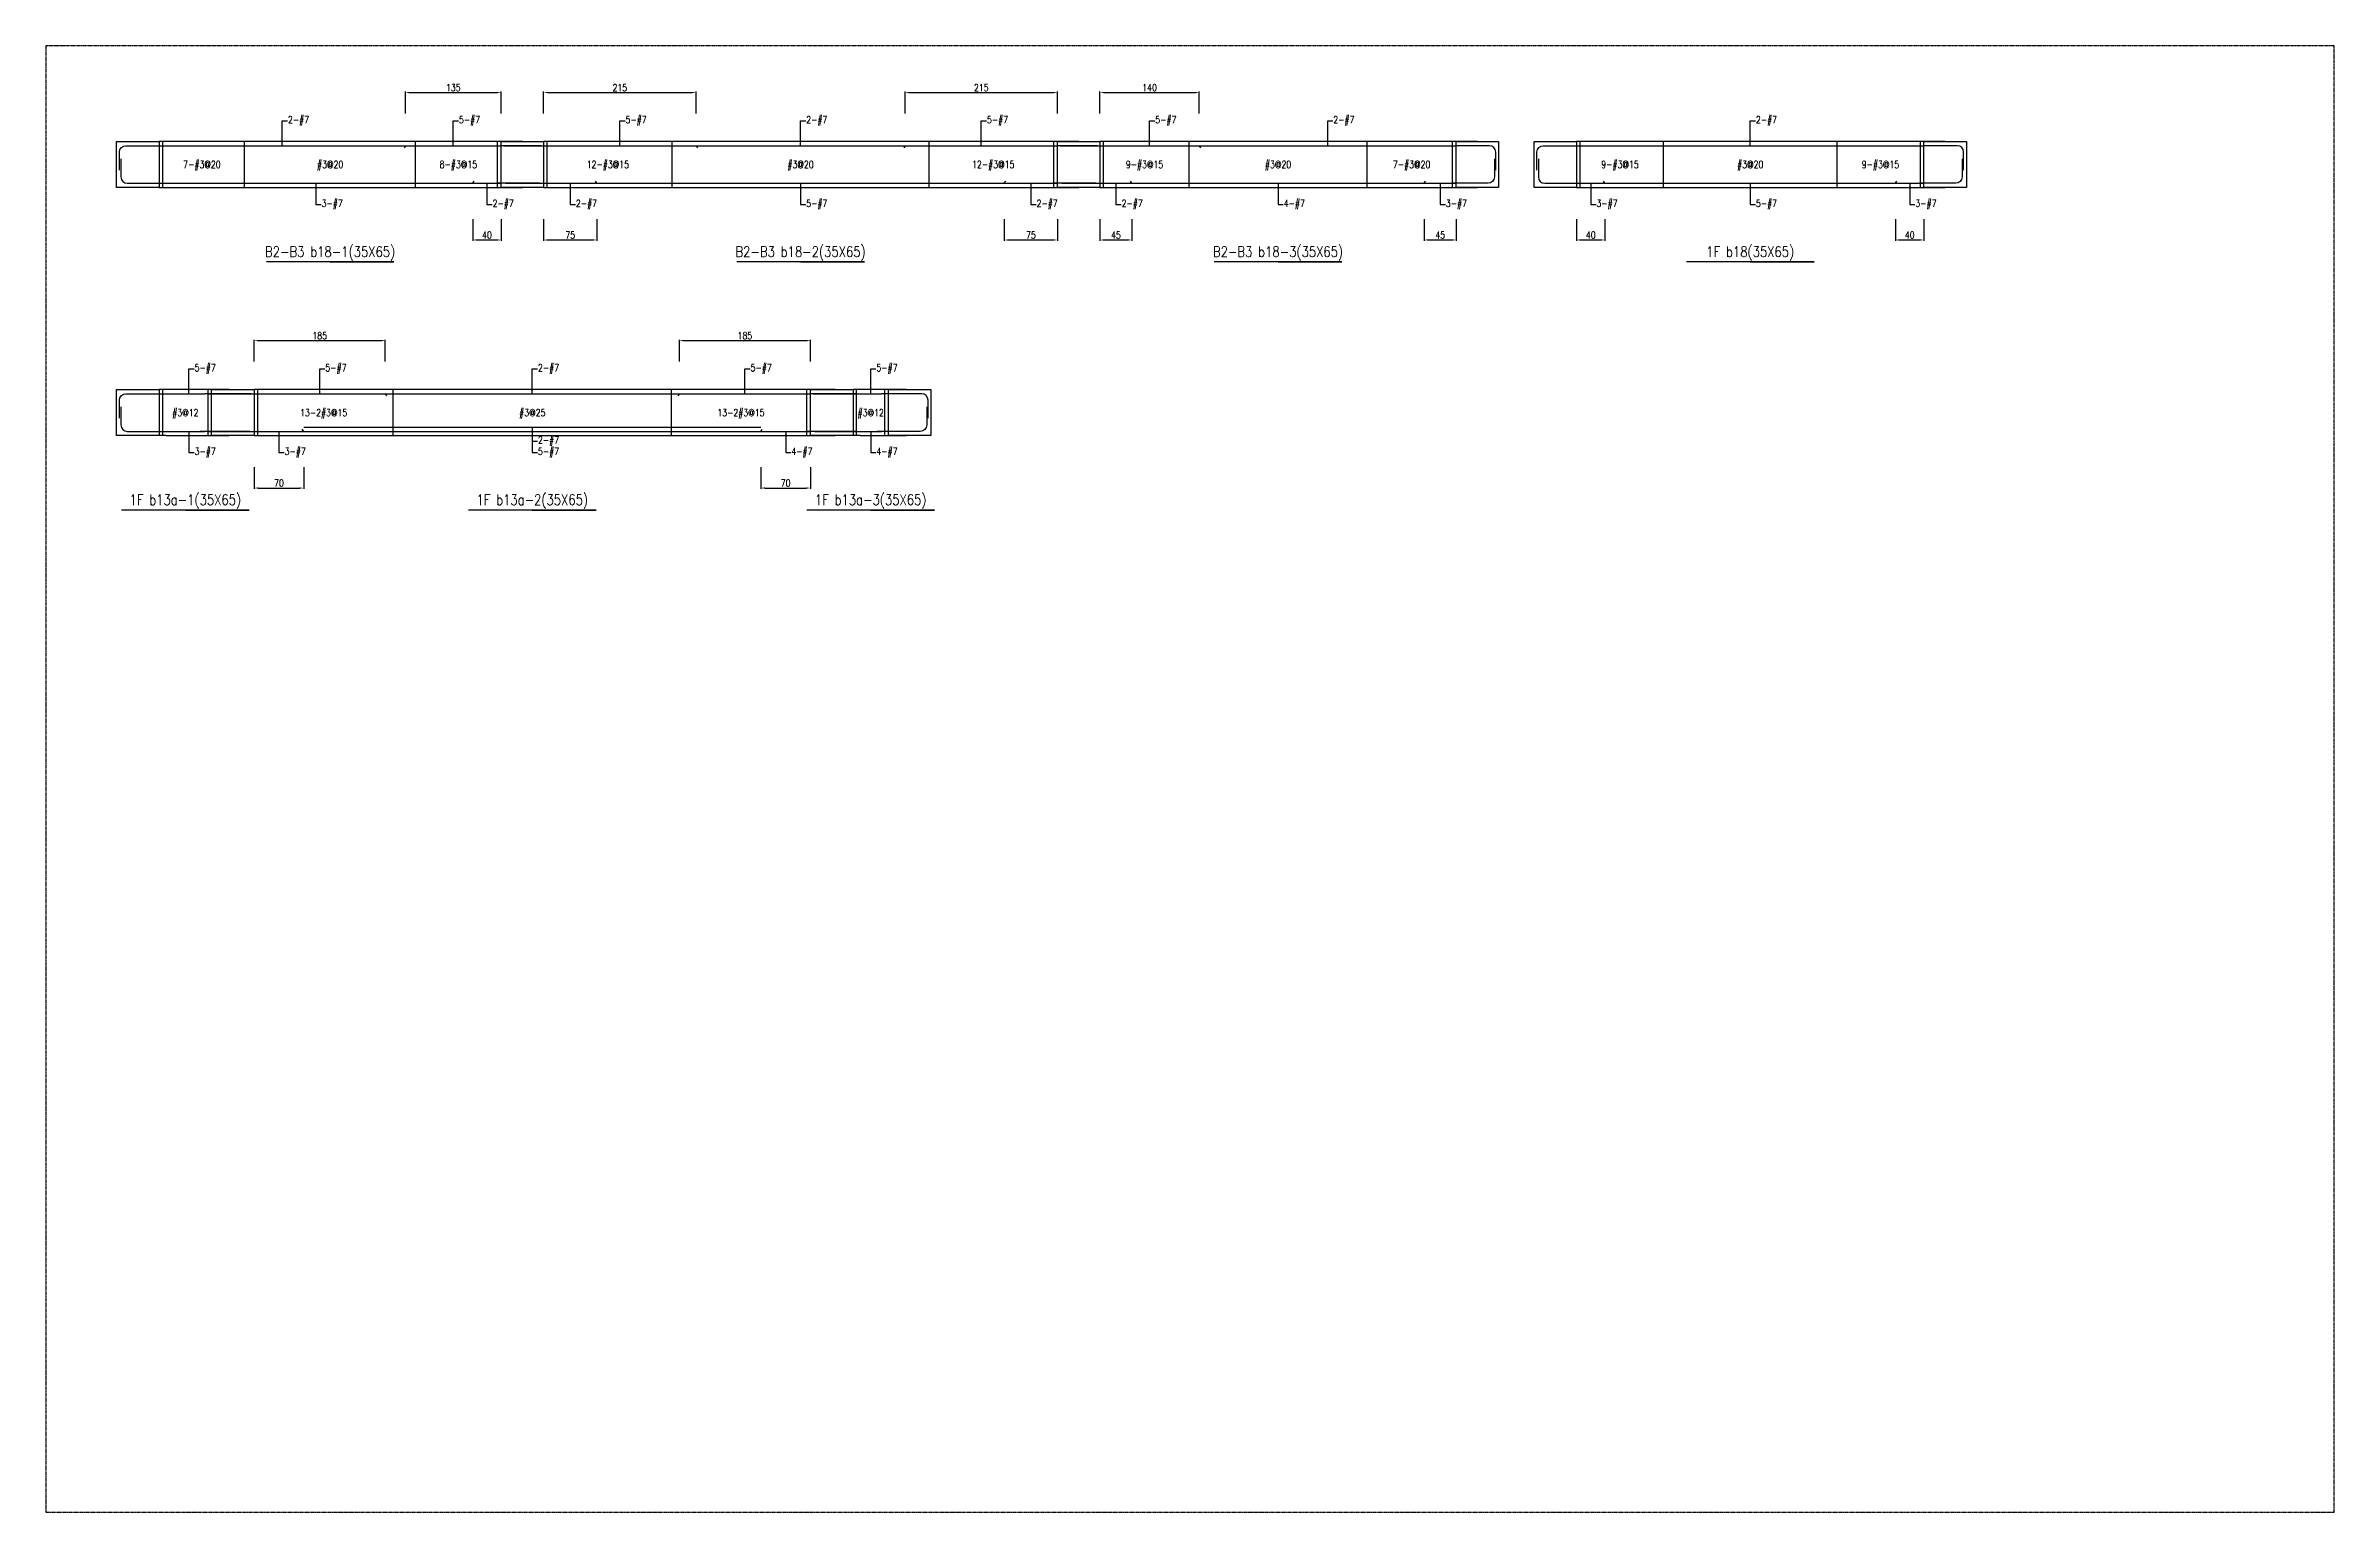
# Model space of a CAD drawing. Header units: millimetres. Extents: x 0 to 84580, y -12276 to 4373.
# Drawn here: x 81351 to 84580, y 0 to 2069 of the extents above; entities that cross this region are included whole.
import ezdxf
from ezdxf.enums import TextEntityAlignment as Align

# ---------------------------------------------------------------- set-up
doc = ezdxf.new("R2010")
doc.units = ezdxf.units.MM
doc.header["$MEASUREMENT"] = 0
doc.linetypes.add('CENTER', pattern=[2, 1.25, -0.25, 0.25, -0.25])
for name, color, linetype in [('S-DIM', 2, 'Continuous'), ('S-GRID', 1, 'CENTER'), ('S-LEADER', 2, 'Continuous'), ('S-RC', 130, 'Continuous'), ('S-REINF', 6, 'Continuous'), ('S-TEXT', 2, 'Continuous')]:
    doc.layers.add(name, color=color, linetype=linetype)
doc.styles.add('CS4', font='romans.shx', dxfattribs={"width": 0.8, "bigfont": 'lsp.shx'})
doc.styles.get("Standard").update_dxf_attribs({"font": 'arial.ttf'})
doc.dimstyles.new('ISO-25', dxfattribs={"dimtxt": 2.5, "dimasz": 2.5, "dimexe": 1.25, "dimexo": 0.625, "dimtad": 1, "dimtxsty": 'Standard', "dimcen": 2.5, "dimadec": 0, "dimazin": 0, "dimtfac": 1, "dimtmove": 0, "dimatfit": 3, "dimfxl": 0, "dimarcsym": 0})

msp = doc.modelspace()

# ---------------------------------------------------------------- texts
at = {"layer": 'S-LEADER', "char_height": 10, "attachment_point": 4, "style": 'CS4'}
for s, insert in [('2-#7', (81692.75, 1963)), ('5-#7', (81934, 1963)), ('5-#7', (82169, 1963)), ('2-#7', (82424, 1963)), ('5-#7', (82679, 1963)), ('5-#7', (82916.5, 1963)), ('2-#7', (83167.75, 1963)), ('2-#7', (83764, 1963)), ('3-#7', (81740.25, 1845)), ('2-#7', (81981.5, 1845)), ('2-#7', (82099, 1845)), ('5-#7', (82424, 1845)), ('2-#7', (82749, 1845)), ('2-#7', (82869, 1845)), ('4-#7', (83097.75, 1845)), ('3-#7', (83326.5, 1845)), ('3-#7', (83539, 1845)), ('5-#7', (83764, 1845)), ('3-#7', (83989, 1845)), ('5-#7', (81561, 1613)), ('5-#7', (81745.5, 1613)), ('2-#7', (82045.5, 1613)), ('5-#7', (82345.5, 1613)), ('5-#7', (82523, 1613)), ('2-#7', (82045.5, 1511)), ('3-#7', (81561, 1495)), ('3-#7', (81688, 1495)), ('5-#7', (82045.5, 1495)), ('4-#7', (82403, 1495)), ('4-#7', (82523, 1495))]:
    msp.add_mtext(s, dxfattribs=dict(at, insert=insert))
at = {"layer": 'S-RC', "style": 'CS4', "width": 0.8}
for s, p in [('B2-B3 b18-1(35X65)', (81752.25, 1771)), ('B2-B3 b18-2(35X65)', (82416, 1771)), ('B2-B3 b18-3(35X65)', (83089.75, 1771)), ('1F b18(35X65)', (83756, 1771)), ('1F b13a-1(35X65)', (81548, 1421)), ('1F b13a-2(35X65)', (82037.5, 1421)), ('1F b13a-3(35X65)', (82515, 1421))]:
    msp.add_text(s, height=15, dxfattribs=at).set_placement(p, align=Align.CENTER)
at = {"layer": 'S-TEXT', "color": 1, "style": 'CS4', "width": 0.8}
for s, p in [('7-#3@20', (81571.312, 1896.5)), ('#3@20', (81752.25, 1896.5)), ('8-#3@15', (81933.188, 1896.5)), ('12-#3@15', (82144.125, 1896.5)), ('#3@20', (82416, 1896.5)), ('12-#3@15', (82687.875, 1896.5)), ('9-#3@15', (82901.312, 1896.5)), ('#3@20', (83089.75, 1896.5)), ('7-#3@20', (83278.188, 1896.5)), ('9-#3@15', (83572.25, 1896.5)), ('#3@20', (83756, 1896.5)), ('9-#3@15', (83939.75, 1896.5)), ('#3@12', (81548, 1546.5)), ('13-2#3@15', (81743.125, 1546.5)), ('#3@25', (82037.5, 1546.5)), ('13-2#3@15', (82331.875, 1546.5)), ('#3@12', (82515, 1546.5))]:
    msp.add_text(s, height=10, dxfattribs=at).set_placement(p, align=Align.CENTER)

# ---------------------------------------------------------------- blocks, each defined once
blk = doc.blocks.new('*D2110')
at = {"layer": 'DEFPOINTS', "color": 0, "transparency": 16777216}
for p in [(81993.5, 2003), (81858.5, 1973), (81993.5, 1973)]:
    blk.add_point(p, dxfattribs=at)
at = {"layer": 'S-DIM', "color": 0, "lineweight": -2, "transparency": 16777216}
for p, q in [((81858.5, 1973.625), (81858.5, 2004.25)), ((81864.5, 2003), (81987.5, 2003)), ((81993.5, 1973.625), (81993.5, 2004.25))]:
    blk.add_line(p, q, dxfattribs=at)
at = {"layer": 'S-DIM', "color": 0, "transparency": 16777216}
for points in [[(81864.5, 2004), (81864.5, 2002), (81858.5, 2003)], [(81987.5, 2004), (81987.5, 2002), (81993.5, 2003)]]:
    blk.add_solid(points, dxfattribs=at)
at = {"layer": 'S-DIM', "color": 0, "transparency": 16777216, "insert": (81926, 2010), "char_height": 10, "attachment_point": 5, "style": 'CS4'}
blk.add_mtext('135', dxfattribs=at)
blk = doc.blocks.new('*D2111')
at = {"layer": 'DEFPOINTS', "color": 0, "transparency": 16777216}
for p in [(81953.5, 1825), (81993.5, 1825), (81993.5, 1795)]:
    blk.add_point(p, dxfattribs=at)
at = {"layer": 'S-DIM', "color": 0, "lineweight": -2, "transparency": 16777216}
for p, q in [((81953.5, 1824.375), (81953.5, 1793.75)), ((81993.5, 1824.375), (81993.5, 1793.75)), ((81959.5, 1795), (81987.5, 1795))]:
    blk.add_line(p, q, dxfattribs=at)
at = {"layer": 'S-DIM', "color": 0, "transparency": 16777216}
for points in [[(81959.5, 1796), (81959.5, 1794), (81953.5, 1795)], [(81987.5, 1796), (81987.5, 1794), (81993.5, 1795)]]:
    blk.add_solid(points, dxfattribs=at)
at = {"layer": 'S-DIM', "color": 0, "transparency": 16777216, "insert": (81973.5, 1802), "char_height": 10, "attachment_point": 5, "style": 'CS4'}
blk.add_mtext('40', dxfattribs=at)
blk = doc.blocks.new('*D2112')
at = {"layer": 'DEFPOINTS', "color": 0, "transparency": 16777216}
for p in [(82268.5, 2003), (82053.5, 1973), (82268.5, 1973)]:
    blk.add_point(p, dxfattribs=at)
at = {"layer": 'S-DIM', "color": 0, "lineweight": -2, "transparency": 16777216}
for p, q in [((82053.5, 1973.625), (82053.5, 2004.25)), ((82059.5, 2003), (82262.5, 2003)), ((82268.5, 1973.625), (82268.5, 2004.25))]:
    blk.add_line(p, q, dxfattribs=at)
at = {"layer": 'S-DIM', "color": 0, "transparency": 16777216}
for points in [[(82059.5, 2004), (82059.5, 2002), (82053.5, 2003)], [(82262.5, 2004), (82262.5, 2002), (82268.5, 2003)]]:
    blk.add_solid(points, dxfattribs=at)
at = {"layer": 'S-DIM', "color": 0, "transparency": 16777216, "insert": (82161, 2010), "char_height": 10, "attachment_point": 5, "style": 'CS4'}
blk.add_mtext('215', dxfattribs=at)
blk = doc.blocks.new('*D2113')
at = {"layer": 'DEFPOINTS', "color": 0, "transparency": 16777216}
for p in [(82778.5, 2003), (82563.5, 1973), (82778.5, 1973)]:
    blk.add_point(p, dxfattribs=at)
at = {"layer": 'S-DIM', "color": 0, "lineweight": -2, "transparency": 16777216}
for p, q in [((82563.5, 1973.625), (82563.5, 2004.25)), ((82569.5, 2003), (82772.5, 2003)), ((82778.5, 1973.625), (82778.5, 2004.25))]:
    blk.add_line(p, q, dxfattribs=at)
at = {"layer": 'S-DIM', "color": 0, "transparency": 16777216}
for points in [[(82569.5, 2004), (82569.5, 2002), (82563.5, 2003)], [(82772.5, 2004), (82772.5, 2002), (82778.5, 2003)]]:
    blk.add_solid(points, dxfattribs=at)
at = {"layer": 'S-DIM', "color": 0, "transparency": 16777216, "insert": (82671, 2010), "char_height": 10, "attachment_point": 5, "style": 'CS4'}
blk.add_mtext('215', dxfattribs=at)
blk = doc.blocks.new('*D2114')
at = {"layer": 'DEFPOINTS', "color": 0, "transparency": 16777216}
for p in [(82053.5, 1825), (82128.5, 1825), (82128.5, 1795)]:
    blk.add_point(p, dxfattribs=at)
at = {"layer": 'S-DIM', "color": 0, "lineweight": -2, "transparency": 16777216}
for p, q in [((82053.5, 1824.375), (82053.5, 1793.75)), ((82128.5, 1824.375), (82128.5, 1793.75)), ((82059.5, 1795), (82122.5, 1795))]:
    blk.add_line(p, q, dxfattribs=at)
at = {"layer": 'S-DIM', "color": 0, "transparency": 16777216}
for points in [[(82059.5, 1796), (82059.5, 1794), (82053.5, 1795)], [(82122.5, 1796), (82122.5, 1794), (82128.5, 1795)]]:
    blk.add_solid(points, dxfattribs=at)
at = {"layer": 'S-DIM', "color": 0, "transparency": 16777216, "insert": (82091, 1802), "char_height": 10, "attachment_point": 5, "style": 'CS4'}
blk.add_mtext('75', dxfattribs=at)
blk = doc.blocks.new('*D2115')
at = {"layer": 'DEFPOINTS', "color": 0, "transparency": 16777216}
for p in [(82703.5, 1825), (82778.5, 1825), (82778.5, 1795)]:
    blk.add_point(p, dxfattribs=at)
at = {"layer": 'S-DIM', "color": 0, "lineweight": -2, "transparency": 16777216}
for p, q in [((82703.5, 1824.375), (82703.5, 1793.75)), ((82778.5, 1824.375), (82778.5, 1793.75)), ((82709.5, 1795), (82772.5, 1795))]:
    blk.add_line(p, q, dxfattribs=at)
at = {"layer": 'S-DIM', "color": 0, "transparency": 16777216}
for points in [[(82709.5, 1796), (82709.5, 1794), (82703.5, 1795)], [(82772.5, 1796), (82772.5, 1794), (82778.5, 1795)]]:
    blk.add_solid(points, dxfattribs=at)
at = {"layer": 'S-DIM', "color": 0, "transparency": 16777216, "insert": (82741, 1802), "char_height": 10, "attachment_point": 5, "style": 'CS4'}
blk.add_mtext('75', dxfattribs=at)
blk = doc.blocks.new('*D2116')
at = {"layer": 'DEFPOINTS', "color": 0, "transparency": 16777216}
for p in [(82978.5, 2003), (82838.5, 1973), (82978.5, 1973)]:
    blk.add_point(p, dxfattribs=at)
at = {"layer": 'S-DIM', "color": 0, "lineweight": -2, "transparency": 16777216}
for p, q in [((82838.5, 1973.625), (82838.5, 2004.25)), ((82844.5, 2003), (82972.5, 2003)), ((82978.5, 1973.625), (82978.5, 2004.25))]:
    blk.add_line(p, q, dxfattribs=at)
at = {"layer": 'S-DIM', "color": 0, "transparency": 16777216}
for points in [[(82844.5, 2004), (82844.5, 2002), (82838.5, 2003)], [(82972.5, 2004), (82972.5, 2002), (82978.5, 2003)]]:
    blk.add_solid(points, dxfattribs=at)
at = {"layer": 'S-DIM', "color": 0, "transparency": 16777216, "insert": (82908.5, 2010), "char_height": 10, "attachment_point": 5, "style": 'CS4'}
blk.add_mtext('140', dxfattribs=at)
blk = doc.blocks.new('*D2117')
at = {"layer": 'DEFPOINTS', "color": 0, "transparency": 16777216}
for p in [(82838.5, 1825), (82883.5, 1825), (82883.5, 1795)]:
    blk.add_point(p, dxfattribs=at)
at = {"layer": 'S-DIM', "color": 0, "lineweight": -2, "transparency": 16777216}
for p, q in [((82838.5, 1824.375), (82838.5, 1793.75)), ((82883.5, 1824.375), (82883.5, 1793.75)), ((82844.5, 1795), (82877.5, 1795))]:
    blk.add_line(p, q, dxfattribs=at)
at = {"layer": 'S-DIM', "color": 0, "transparency": 16777216}
for points in [[(82844.5, 1796), (82844.5, 1794), (82838.5, 1795)], [(82877.5, 1796), (82877.5, 1794), (82883.5, 1795)]]:
    blk.add_solid(points, dxfattribs=at)
at = {"layer": 'S-DIM', "color": 0, "transparency": 16777216, "insert": (82861, 1802), "char_height": 10, "attachment_point": 5, "style": 'CS4'}
blk.add_mtext('45', dxfattribs=at)
blk = doc.blocks.new('*D2118')
at = {"layer": 'DEFPOINTS', "color": 0, "transparency": 16777216}
for p in [(83296, 1825), (83341, 1825), (83341, 1795)]:
    blk.add_point(p, dxfattribs=at)
at = {"layer": 'S-DIM', "color": 0, "lineweight": -2, "transparency": 16777216}
for p, q in [((83296, 1824.375), (83296, 1793.75)), ((83341, 1824.375), (83341, 1793.75)), ((83302, 1795), (83335, 1795))]:
    blk.add_line(p, q, dxfattribs=at)
at = {"layer": 'S-DIM', "color": 0, "transparency": 16777216}
for points in [[(83302, 1796), (83302, 1794), (83296, 1795)], [(83335, 1796), (83335, 1794), (83341, 1795)]]:
    blk.add_solid(points, dxfattribs=at)
at = {"layer": 'S-DIM', "color": 0, "transparency": 16777216, "insert": (83318.5, 1802), "char_height": 10, "attachment_point": 5, "style": 'CS4'}
blk.add_mtext('45', dxfattribs=at)
blk = doc.blocks.new('*D2123')
at = {"layer": 'DEFPOINTS', "color": 0, "transparency": 16777216}
for p in [(83511, 1825), (83551, 1825), (83551, 1795)]:
    blk.add_point(p, dxfattribs=at)
at = {"layer": 'S-DIM', "color": 0, "lineweight": -2, "transparency": 16777216}
for p, q in [((83511, 1824.375), (83511, 1793.75)), ((83551, 1824.375), (83551, 1793.75)), ((83517, 1795), (83545, 1795))]:
    blk.add_line(p, q, dxfattribs=at)
at = {"layer": 'S-DIM', "color": 0, "transparency": 16777216}
for points in [[(83517, 1796), (83517, 1794), (83511, 1795)], [(83545, 1796), (83545, 1794), (83551, 1795)]]:
    blk.add_solid(points, dxfattribs=at)
at = {"layer": 'S-DIM', "color": 0, "transparency": 16777216, "insert": (83531, 1802), "char_height": 10, "attachment_point": 5, "style": 'CS4'}
blk.add_mtext('40', dxfattribs=at)
blk = doc.blocks.new('*D2124')
at = {"layer": 'DEFPOINTS', "color": 0, "transparency": 16777216}
for p in [(83961, 1825), (84001, 1825), (84001, 1795)]:
    blk.add_point(p, dxfattribs=at)
at = {"layer": 'S-DIM', "color": 0, "lineweight": -2, "transparency": 16777216}
for p, q in [((83961, 1824.375), (83961, 1793.75)), ((84001, 1824.375), (84001, 1793.75)), ((83967, 1795), (83995, 1795))]:
    blk.add_line(p, q, dxfattribs=at)
at = {"layer": 'S-DIM', "color": 0, "transparency": 16777216}
for points in [[(83967, 1796), (83967, 1794), (83961, 1795)], [(83995, 1796), (83995, 1794), (84001, 1795)]]:
    blk.add_solid(points, dxfattribs=at)
at = {"layer": 'S-DIM', "color": 0, "transparency": 16777216, "insert": (83981, 1802), "char_height": 10, "attachment_point": 5, "style": 'CS4'}
blk.add_mtext('40', dxfattribs=at)
blk = doc.blocks.new('*D2244')
at = {"layer": 'DEFPOINTS', "color": 0, "transparency": 16777216}
for p in [(81830, 1653), (81645, 1623), (81830, 1623)]:
    blk.add_point(p, dxfattribs=at)
at = {"layer": 'S-DIM', "color": 0, "lineweight": -2, "transparency": 16777216}
for p, q in [((81645, 1623.625), (81645, 1654.25)), ((81651, 1653), (81824, 1653)), ((81830, 1623.625), (81830, 1654.25))]:
    blk.add_line(p, q, dxfattribs=at)
at = {"layer": 'S-DIM', "color": 0, "transparency": 16777216}
for points in [[(81651, 1654), (81651, 1652), (81645, 1653)], [(81824, 1654), (81824, 1652), (81830, 1653)]]:
    blk.add_solid(points, dxfattribs=at)
at = {"layer": 'S-DIM', "color": 0, "transparency": 16777216, "insert": (81737.5, 1660), "char_height": 10, "attachment_point": 5, "style": 'CS4'}
blk.add_mtext('185', dxfattribs=at)
blk = doc.blocks.new('*D2245')
at = {"layer": 'DEFPOINTS', "color": 0, "transparency": 16777216}
for p in [(82430, 1653), (82245, 1623), (82430, 1623)]:
    blk.add_point(p, dxfattribs=at)
at = {"layer": 'S-DIM', "color": 0, "lineweight": -2, "transparency": 16777216}
for p, q in [((82245, 1623.625), (82245, 1654.25)), ((82251, 1653), (82424, 1653)), ((82430, 1623.625), (82430, 1654.25))]:
    blk.add_line(p, q, dxfattribs=at)
at = {"layer": 'S-DIM', "color": 0, "transparency": 16777216}
for points in [[(82251, 1654), (82251, 1652), (82245, 1653)], [(82424, 1654), (82424, 1652), (82430, 1653)]]:
    blk.add_solid(points, dxfattribs=at)
at = {"layer": 'S-DIM', "color": 0, "transparency": 16777216, "insert": (82337.5, 1660), "char_height": 10, "attachment_point": 5, "style": 'CS4'}
blk.add_mtext('185', dxfattribs=at)
blk = doc.blocks.new('*D2246')
at = {"layer": 'DEFPOINTS', "color": 0, "transparency": 16777216}
for p in [(81645, 1475), (81715, 1475), (81715, 1445)]:
    blk.add_point(p, dxfattribs=at)
at = {"layer": 'S-DIM', "color": 0, "lineweight": -2, "transparency": 16777216}
for p, q in [((81645, 1474.375), (81645, 1443.75)), ((81715, 1474.375), (81715, 1443.75)), ((81651, 1445), (81709, 1445))]:
    blk.add_line(p, q, dxfattribs=at)
at = {"layer": 'S-DIM', "color": 0, "transparency": 16777216}
for points in [[(81651, 1446), (81651, 1444), (81645, 1445)], [(81709, 1446), (81709, 1444), (81715, 1445)]]:
    blk.add_solid(points, dxfattribs=at)
at = {"layer": 'S-DIM', "color": 0, "transparency": 16777216, "insert": (81680, 1452), "char_height": 10, "attachment_point": 5, "style": 'CS4'}
blk.add_mtext('70', dxfattribs=at)
blk = doc.blocks.new('*D2247')
at = {"layer": 'DEFPOINTS', "color": 0, "transparency": 16777216}
for p in [(82360, 1475), (82430, 1475), (82430, 1445)]:
    blk.add_point(p, dxfattribs=at)
at = {"layer": 'S-DIM', "color": 0, "lineweight": -2, "transparency": 16777216}
for p, q in [((82360, 1474.375), (82360, 1443.75)), ((82430, 1474.375), (82430, 1443.75)), ((82366, 1445), (82424, 1445))]:
    blk.add_line(p, q, dxfattribs=at)
at = {"layer": 'S-DIM', "color": 0, "transparency": 16777216}
for points in [[(82366, 1446), (82366, 1444), (82360, 1445)], [(82424, 1446), (82424, 1444), (82430, 1445)]]:
    blk.add_solid(points, dxfattribs=at)
at = {"layer": 'S-DIM', "color": 0, "transparency": 16777216, "insert": (82395, 1452), "char_height": 10, "attachment_point": 5, "style": 'CS4'}
blk.add_mtext('70', dxfattribs=at)

# ---------------------------------------------------------------- dimensions: what is measured, and where the dimension line sits
at = {"layer": 'S-DIM'}
for p1, p2, distance, picture, middle in [((81858.5, 1973), (81993.5, 1973), 30, '*D2110', (81926, 2010)), ((82053.5, 1973), (82268.5, 1973), 30, '*D2112', (82161, 2010)), ((82563.5, 1973), (82778.5, 1973), 30, '*D2113', (82671, 2010)), ((82838.5, 1973), (82978.5, 1973), 30, '*D2116', (82908.5, 2010)), ((81953.5, 1825), (81993.5, 1825), -30, '*D2111', (81973.5, 1802)), ((82053.5, 1825), (82128.5, 1825), -30, '*D2114', (82091, 1802)), ((82703.5, 1825), (82778.5, 1825), -30, '*D2115', (82741, 1802)), ((82838.5, 1825), (82883.5, 1825), -30, '*D2117', (82861, 1802)), ((83296, 1825), (83341, 1825), -30, '*D2118', (83318.5, 1802)), ((83511, 1825), (83551, 1825), -30, '*D2123', (83531, 1802)), ((83961, 1825), (84001, 1825), -30, '*D2124', (83981, 1802)), ((81645, 1623), (81830, 1623), 30, '*D2244', (81737.5, 1660)), ((82245, 1623), (82430, 1623), 30, '*D2245', (82337.5, 1660)), ((81645, 1475), (81715, 1475), -30, '*D2246', (81680, 1452)), ((82360, 1475), (82430, 1475), -30, '*D2247', (82395, 1452))]:
    dim = msp.add_aligned_dim(p1=p1, p2=p2, distance=distance, dimstyle='ISO-25', override={"dimtxt": 10, "dimasz": 6, "dimgap": 2, "dimtxsty": 'CS4'}, dxfattribs=at)
    dim.commit()
    dim.dimension.update_dxf_attribs({"geometry": picture, "text_midpoint": middle})

# ---------------------------------------------------------------- linework, layer by layer
at = {"layer": 'S-GRID'}
msp.add_lwpolyline([(81351, 0), (84580, 0), (84580, 2069), (81351, 2069), (81351, 0)], dxfattribs=at)
msp.add_lwpolyline([(81351, 0), (84580, 0), (84580, 2069), (81351, 2069), (81351, 0)], dxfattribs=at)
at = {"layer": 'S-RC'}
for points in [[(81511, 1869), (81451, 1869), (81451, 1934), (81511, 1934), (81511, 1869)], [(82023.5, 1934), (81511, 1934)], [(82053.5, 1869), (81993.5, 1869), (81993.5, 1934), (82053.5, 1934), (82053.5, 1869)], [(82053.5, 1869), (81993.5, 1869), (81993.5, 1934), (82053.5, 1934), (82053.5, 1869)], [(82808.5, 1934), (82053.5, 1934)], [(82838.5, 1869), (82778.5, 1869), (82778.5, 1934), (82838.5, 1934), (82838.5, 1869)], [(82838.5, 1869), (82778.5, 1869), (82778.5, 1934), (82838.5, 1934), (82838.5, 1869)], [(83371, 1934), (82838.5, 1934)], [(83401, 1869), (83341, 1869), (83341, 1934), (83401, 1934), (83401, 1869)], [(83511, 1869), (83451, 1869), (83451, 1934), (83511, 1934), (83511, 1869)], [(84031, 1934), (83511, 1934)], [(84061, 1869), (84001, 1869), (84001, 1934), (84061, 1934), (84061, 1869)], [(81511, 1869), (82023.5, 1869)], [(82053.5, 1869), (82808.5, 1869)], [(82838.5, 1869), (83371, 1869)], [(83511, 1869), (84031, 1869)], [(81752.25, 1764), (81842.25, 1764), (81662.25, 1764)], [(82416, 1764), (82506, 1764), (82326, 1764)], [(83089.75, 1764), (83179.75, 1764), (82999.75, 1764)], [(83756, 1764), (83846, 1764), (83666, 1764)], [(81521, 1519), (81451, 1519), (81451, 1584), (81511, 1584), (81511, 1519)], [(81610, 1584), (81511, 1584)], [(81645, 1519), (81585, 1519), (81585, 1584), (81645, 1584), (81645, 1519)], [(81645, 1519), (81585, 1519), (81585, 1584), (81645, 1584), (81645, 1519)], [(82465, 1584), (81645, 1584)], [(82500, 1519), (82430, 1519), (82430, 1584), (82490, 1584), (82490, 1519)], [(82500, 1519), (82430, 1519), (82430, 1584), (82490, 1584), (82490, 1519)], [(82565, 1584), (82490, 1584)], [(82600, 1519), (82540, 1519), (82540, 1584), (82600, 1584), (82600, 1519)], [(81521, 1519), (81610, 1519)], [(81645, 1519), (82465, 1519)], [(82500, 1519), (82565, 1519)], [(81548, 1414), (81638, 1414), (81458, 1414)], [(82037.5, 1414), (82127.5, 1414), (81947.5, 1414)], [(82515, 1414), (82605, 1414), (82425, 1414)]]:
    msp.add_lwpolyline(points, dxfattribs=at)
at = {"layer": 'S-REINF'}
for points in [[(81455, 1893.5), (81455, 1919, -0.41421356), (81464, 1928), (81511, 1928)], [(81457, 1909.5), (81457, 1884, 0.41421356), (81466, 1875), (81511, 1875)], [(83395, 1909.5), (83395, 1884, -0.41421356), (83386, 1875), (83335, 1875)], [(83397, 1893.5), (83397, 1919, 0.41421356), (83388, 1928), (83341, 1928)], [(83455, 1893.5), (83455, 1919, -0.41421356), (83464, 1928), (83511, 1928)], [(83457, 1909.5), (83457, 1884, 0.41421356), (83466, 1875), (83511, 1875)], [(84055, 1909.5), (84055, 1884, -0.41421356), (84046, 1875), (83995, 1875)], [(84057, 1893.5), (84057, 1919, 0.41421356), (84048, 1928), (84001, 1928)], [(81455, 1543.5), (81455, 1569, -0.41421356), (81464, 1578), (81521, 1578)], [(81457, 1559.5), (81457, 1534, 0.41421356), (81466, 1525), (81521, 1525)], [(82594, 1559.5), (82594, 1534, -0.41421356), (82585, 1525), (82524, 1525)], [(82596, 1543.5), (82596, 1569, 0.41421356), (82587, 1578), (82530, 1578)]]:
    msp.add_lwpolyline(points, format="xyb", dxfattribs=at)
for points in [[(81511, 1928), (81858.5, 1928)], [(81858.5, 1928), (81856.5, 1925)], [(81858.5, 1928), (81993.5, 1928)], [(82049.5, 1928), (81993.5, 1928)], [(81997.5, 1928), (82053.5, 1928)], [(82053.5, 1928), (82268.5, 1928)], [(82268.5, 1928), (82270.5, 1925)], [(82268.5, 1928), (82563.5, 1928)], [(82563.5, 1928), (82561.5, 1925)], [(82563.5, 1928), (82778.5, 1928)], [(82834.5, 1928), (82778.5, 1928)], [(82782.5, 1928), (82838.5, 1928)], [(82838.5, 1928), (82978.5, 1928)], [(82978.5, 1928), (82980.5, 1925)], [(82978.5, 1928), (83341, 1928)], [(83511, 1928), (84001, 1928)], [(81511, 1875), (81953.5, 1875)], [(81953.5, 1875), (81955.5, 1878)], [(81953.5, 1875), (81993.5, 1875)], [(82047.5, 1875), (81987.5, 1875)], [(81999.5, 1875), (82053.5, 1875)], [(82053.5, 1875), (82128.5, 1875)], [(82128.5, 1875), (82126.5, 1878)], [(82128.5, 1875), (82703.5, 1875)], [(82703.5, 1875), (82705.5, 1878)], [(82703.5, 1875), (82778.5, 1875)], [(82832.5, 1875), (82772.5, 1875)], [(82784.5, 1875), (82838.5, 1875)], [(82838.5, 1875), (82883.5, 1875)], [(82883.5, 1875), (82881.5, 1878)], [(82883.5, 1875), (83296, 1875)], [(83296, 1875), (83298, 1878)], [(83296, 1875), (83341, 1875)], [(83511, 1875), (83551, 1875)], [(83551, 1875), (83549, 1878)], [(83551, 1875), (83961, 1875)], [(83961, 1875), (83963, 1878)], [(83961, 1875), (84001, 1875)], [(81521, 1578), (81575, 1578)], [(81641, 1578), (81575, 1578)], [(81579, 1578), (81645, 1578)], [(81645, 1578), (81830, 1578)], [(81830, 1578), (81832, 1575)], [(81830, 1578), (82245, 1578)], [(82245, 1578), (82243, 1575)], [(82245, 1578), (82430, 1578)], [(82496, 1578), (82430, 1578)], [(82434, 1578), (82500, 1578)], [(82500, 1578), (82530, 1578)], [(81521, 1525), (81575, 1525)], [(81639, 1525), (81569, 1525)], [(81581, 1525), (81645, 1525)], [(81645, 1525), (81715, 1525)], [(81715, 1525), (81713, 1528)], [(81715, 1531), (82360, 1531)], [(81715, 1525), (82360, 1525)], [(82360, 1525), (82362, 1528)], [(82360, 1525), (82430, 1525)], [(82494, 1525), (82424, 1525)], [(82436, 1525), (82500, 1525)], [(82500, 1525), (82530, 1525)]]:
    msp.add_lwpolyline(points, dxfattribs=at)
at = {"layer": 'S-REINF', "color": 1}
for points in [[(81516, 1869), (81516, 1934)], [(81631.625, 1869), (81631.625, 1934)], [(81872.875, 1869), (81872.875, 1934)], [(81988.5, 1869), (81988.5, 1934)], [(82058.5, 1869), (82058.5, 1934)], [(82234.75, 1869), (82234.75, 1934)], [(82597.25, 1869), (82597.25, 1934)], [(82773.5, 1869), (82773.5, 1934)], [(82843.5, 1869), (82843.5, 1934)], [(82964.125, 1869), (82964.125, 1934)], [(83215.375, 1869), (83215.375, 1934)], [(83336, 1869), (83336, 1934)], [(83516, 1869), (83516, 1934)], [(83633.5, 1869), (83633.5, 1934)], [(83878.5, 1869), (83878.5, 1934)], [(83996, 1869), (83996, 1934)], [(81516, 1519), (81516, 1584)], [(81580, 1519), (81580, 1584)], [(81650, 1519), (81650, 1584)], [(81841.25, 1519), (81841.25, 1584)], [(82233.75, 1519), (82233.75, 1584)], [(82425, 1519), (82425, 1584)], [(82495, 1519), (82495, 1584)], [(82535, 1519), (82535, 1584)]]:
    msp.add_lwpolyline(points, dxfattribs=at)

msp.set_redraw_order([(e.dxf.handle, doc.entitydb.next_handle()) for e in msp.query("TEXT MTEXT ATTDEF DIMENSION ARC_DIMENSION")])  # texts and dimensions are drawn at this point

# ---------------------------------------------------------------- leaders
at = {"layer": 'S-LEADER', "annotation_type": 0, "has_hookline": 1, "hookline_direction": 0, "text_width": 30.857}
for points in [[(81684.75, 1928), (81684.75, 1963), (81692.125, 1963)], [(81926, 1928), (81926, 1963), (81933.375, 1963)], [(82161, 1928), (82161, 1963), (82168.375, 1963)], [(82416, 1928), (82416, 1963), (82423.375, 1963)], [(82671, 1928), (82671, 1963), (82678.375, 1963)], [(82908.5, 1928), (82908.5, 1963), (82915.875, 1963)], [(83159.75, 1928), (83159.75, 1963), (83167.125, 1963)], [(83756, 1928), (83756, 1963), (83763.375, 1963)], [(81732.25, 1875), (81732.25, 1845), (81739.625, 1845)], [(81973.5, 1875), (81973.5, 1845), (81980.875, 1845)], [(82091, 1875), (82091, 1845), (82098.375, 1845)], [(82416, 1875), (82416, 1845), (82423.375, 1845)], [(82741, 1875), (82741, 1845), (82748.375, 1845)], [(82861, 1875), (82861, 1845), (82868.375, 1845)], [(83089.75, 1875), (83089.75, 1845), (83097.125, 1845)], [(83318.5, 1875), (83318.5, 1845), (83325.875, 1845)], [(83531, 1875), (83531, 1845), (83538.375, 1845)], [(83756, 1875), (83756, 1845), (83763.375, 1845)], [(83981, 1875), (83981, 1845), (83988.375, 1845)], [(81553, 1578), (81553, 1613), (81560.375, 1613)], [(81737.5, 1578), (81737.5, 1613), (81744.875, 1613)], [(82037.5, 1578), (82037.5, 1613), (82044.875, 1613)], [(82337.5, 1578), (82337.5, 1613), (82344.875, 1613)], [(82515, 1578), (82515, 1613), (82522.375, 1613)], [(81553, 1525), (81553, 1495), (81560.375, 1495)], [(81680, 1525), (81680, 1495), (81687.375, 1495)], [(82037.5, 1531), (82037.5, 1511), (82044.875, 1511)], [(82037.5, 1525), (82037.5, 1495), (82044.875, 1495)], [(82395, 1525), (82395, 1495), (82402.375, 1495)], [(82515, 1525), (82515, 1495), (82522.375, 1495)]]:
    msp.add_leader(points, dimstyle='ISO-25', override={"dimasz": 6, "dimtad": 0}, dxfattribs=at)

doc.saveas('drawing.dxf')
